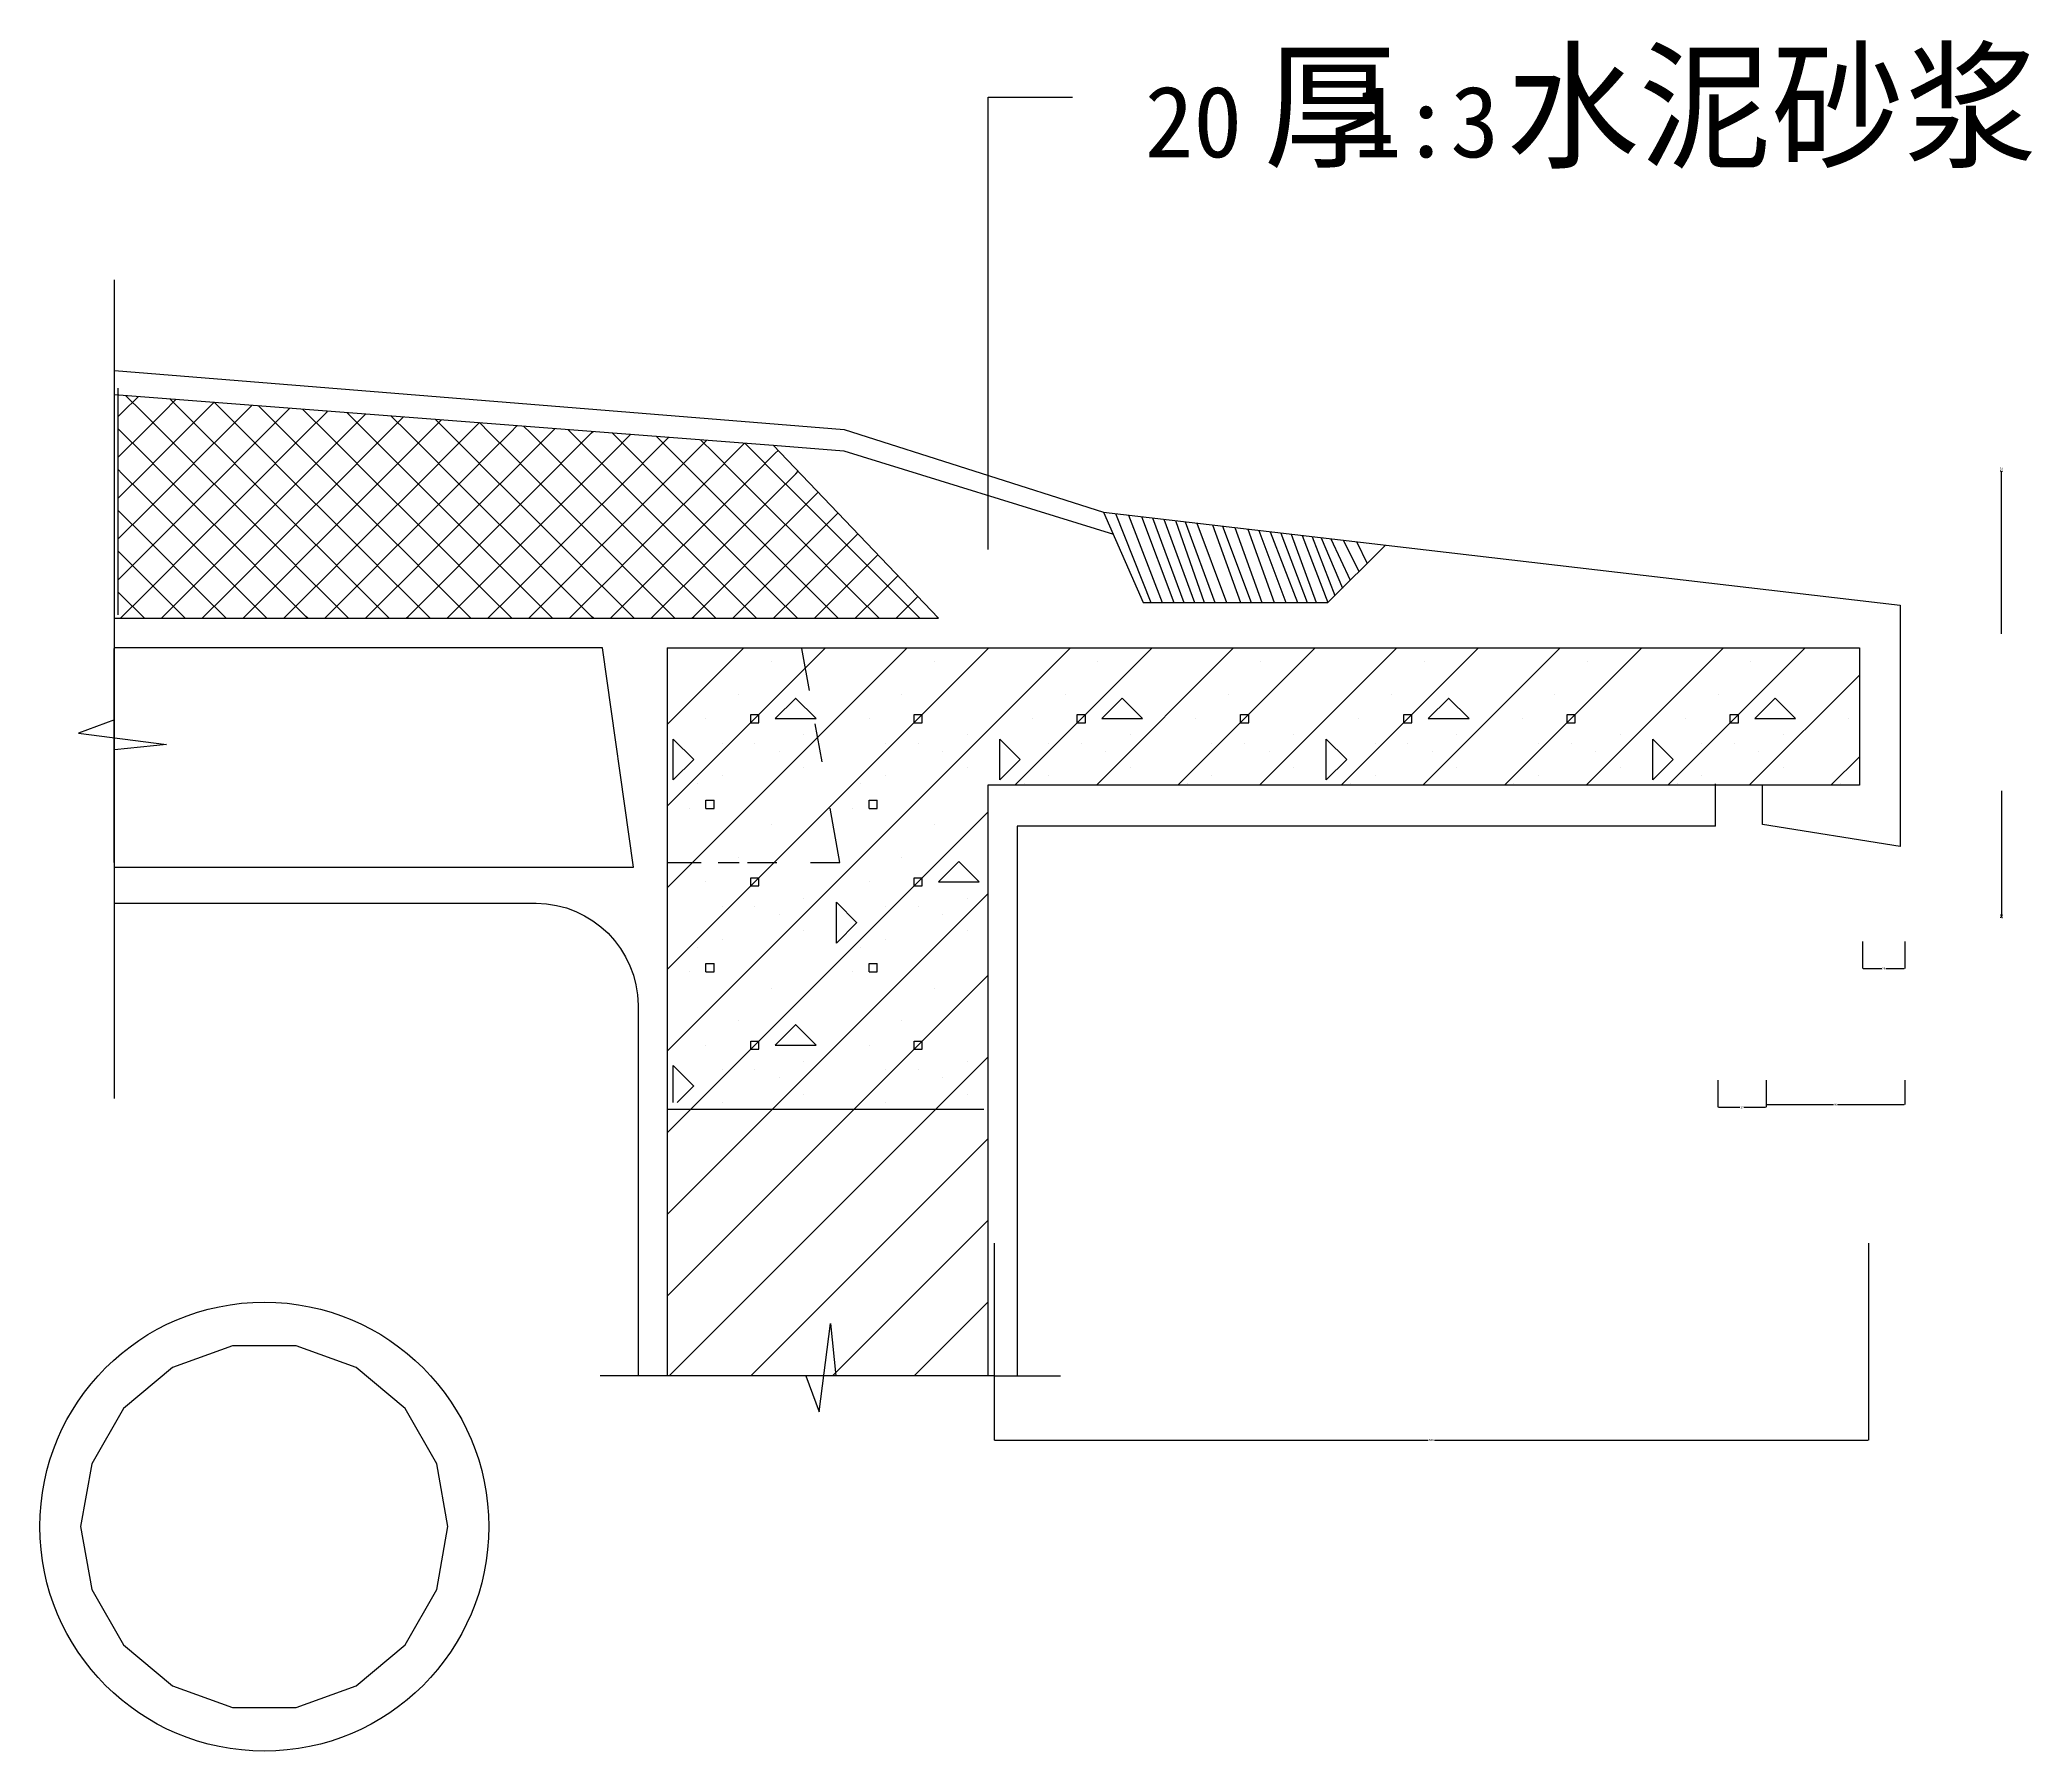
# Model space of a CAD drawing. Header units: metres. Extents: x 18736 to 19712, y 9330 to 10168.
import ezdxf

# ---------------------------------------------------------------- set-up
doc = ezdxf.new("R2010")
doc.units = ezdxf.units.M
doc.layers.add('DIM', color=3, linetype='Continuous')
doc.layers.add('PUB_TEXT', color=7, linetype='Continuous')
doc.dimstyles.get("Standard").update_dxf_attribs({"dimtxt": 2.5, "dimasz": 2.5, "dimexe": 1.25, "dimexo": 0.625, "dimtad": 1, "dimcen": 2.5, "dimazin": 3, "dimtfac": 1, "dimtmove": 0, "dimatfit": 3})

# ---------------------------------------------------------------- blocks, each defined once
blk = doc.blocks.new('*D1')
for p, q in [((19203.32, 9578.75), (19203.32, 9482.29)), ((19631.9, 9578.75), (19631.9, 9482.29)), ((19203.57, 9482.29), (19416.11, 9482.29)), ((19419.11, 9482.29), (19631.65, 9482.29))]:
    blk.add_line(p, q)
at = {"layer": 'Defpoints'}
for p in [(19203.32, 9578.75), (19631.9, 9578.75), (19203.32, 9482.29)]:
    blk.add_point(p, dxfattribs=at)
at = {"layer": 'DIM', "insert": (19417.61, 9482.29), "char_height": 1, "attachment_point": 5}
blk.add_mtext('500', dxfattribs=at)
blk = doc.blocks.new('*D2')
for p, q in [((19558, 9658.56), (19558, 9645.36)), ((19581.65, 9658.56), (19581.65, 9645.36)), ((19558.25, 9645.36), (19568.825, 9645.36)), ((19570.825, 9645.36), (19581.4, 9645.36))]:
    blk.add_line(p, q)
at = {"layer": 'Defpoints'}
for p in [(19558, 9658.56), (19581.65, 9658.56), (19558, 9645.36)]:
    blk.add_point(p, dxfattribs=at)
at = {"layer": 'DIM', "insert": (19569.825, 9645.36), "char_height": 1, "attachment_point": 5}
blk.add_mtext('10', dxfattribs=at)
blk = doc.blocks.new('*D3')
for p, q in [((19628.94, 9726.54), (19628.94, 9713.33)), ((19649.63, 9726.54), (19649.63, 9713.33)), ((19629.19, 9713.33), (19638.285, 9713.33)), ((19640.285, 9713.33), (19649.38, 9713.33))]:
    blk.add_line(p, q)
at = {"layer": 'Defpoints'}
for p in [(19628.94, 9726.54), (19649.63, 9726.54), (19628.94, 9713.33)]:
    blk.add_point(p, dxfattribs=at)
at = {"layer": 'DIM', "insert": (19639.285, 9713.33), "char_height": 1, "attachment_point": 5}
blk.add_mtext('20', dxfattribs=at)
blk = doc.blocks.new('*D4')
for p, q in [((19581.65, 9658.56), (19581.65, 9646.73)), ((19649.63, 9658.56), (19649.63, 9646.73)), ((19581.9, 9646.73), (19614.64, 9646.73)), ((19616.64, 9646.73), (19649.38, 9646.73))]:
    blk.add_line(p, q)
at = {"layer": 'Defpoints'}
for p in [(19581.65, 9658.56), (19649.63, 9658.56), (19581.65, 9646.73)]:
    blk.add_point(p, dxfattribs=at)
at = {"layer": 'DIM', "insert": (19615.64, 9646.73), "char_height": 1, "attachment_point": 5}
blk.add_mtext('60', dxfattribs=at)
blk = doc.blocks.new('*D5')
for p, q in [((19696.92, 9800.43), (19696.92, 9738.36)), ((19696.92, 9773.83), (19696.92, 9738.36)), ((19696.67, 9738.36), (19696.42, 9738.36)), ((19696.92, 9738.36), (19696.92, 9738.36)), ((19697.17, 9738.36), (19697.42, 9738.36))]:
    blk.add_line(p, q)
at = {"layer": 'Defpoints'}
for p in [(19696.92, 9800.43), (19696.92, 9773.83), (19696.92, 9738.36)]:
    blk.add_point(p, dxfattribs=at)
at = {"layer": 'DIM', "insert": (19696.92, 9739.485), "char_height": 1, "attachment_point": 5}
blk.add_mtext('30', dxfattribs=at)
blk = doc.blocks.new('*D6')
for p, q in [((19696.67, 9957.07), (19696.42, 9957.07)), ((19696.92, 9877.27), (19696.92, 9957.07)), ((19696.92, 9892.05), (19696.92, 9957.07)), ((19696.92, 9957.07), (19696.92, 9957.07)), ((19697.17, 9957.07), (19697.42, 9957.07))]:
    blk.add_line(p, q)
at = {"layer": 'Defpoints'}
for p in [(19696.92, 9957.07), (19696.92, 9892.05), (19696.92, 9877.27)]:
    blk.add_point(p, dxfattribs=at)
at = {"layer": 'DIM', "insert": (19696.92, 9958.195), "char_height": 1, "attachment_point": 5}
blk.add_mtext('20', dxfattribs=at)

msp = doc.modelspace()

# ---------------------------------------------------------------- linework, layer by layer
for p, q in [((18772.26, 9939.41), (18772.26, 10050.67)), ((18772.26, 9994.56), (19095.11, 9969.67)), ((18773.94, 9997.67), (18773.94, 9886.61)), ((18776.09, 9985.77), (18783.97, 9993.65)), ((18786.09, 9985.77), (18777.72, 9994.13)), ((18796.09, 9985.77), (18802.54, 9992.22)), ((18806.09, 9985.77), (18799.39, 9992.46)), ((18816.09, 9985.77), (18821.11, 9990.79)), ((18826.09, 9985.77), (18821.06, 9990.79)), ((18836.09, 9985.77), (18839.68, 9989.36)), ((18846.09, 9985.77), (18842.74, 9989.12)), ((18773.94, 9983.62), (18776.09, 9985.77)), ((18776.09, 9985.77), (18776.09, 9985.77)), ((18786.09, 9985.77), (18786.09, 9985.77)), ((18796.09, 9975.77), (18786.09, 9985.77)), ((18786.09, 9975.77), (18796.09, 9985.77)), ((18796.09, 9985.77), (18796.09, 9985.77)), ((18806.09, 9985.77), (18806.09, 9985.77)), ((18816.09, 9975.77), (18806.09, 9985.77)), ((18806.09, 9975.77), (18816.09, 9985.77)), ((18816.09, 9985.77), (18816.09, 9985.77)), ((18826.09, 9985.77), (18826.09, 9985.77)), ((18836.09, 9975.77), (18826.09, 9985.77)), ((18826.09, 9975.77), (18836.09, 9985.77)), ((18836.09, 9985.77), (18836.09, 9985.77)), ((18846.09, 9985.77), (18846.09, 9985.77)), ((18856.09, 9975.77), (18846.09, 9985.77)), ((18846.09, 9975.77), (18856.09, 9985.77)), ((18856.09, 9985.77), (18858.25, 9987.93)), ((18856.09, 9985.77), (18856.09, 9985.77)), ((18866.09, 9985.77), (18864.41, 9987.45)), ((18866.09, 9985.77), (18866.09, 9985.77)), ((18876.09, 9975.77), (18866.09, 9985.77)), ((18866.09, 9975.77), (18876.09, 9985.77)), ((18876.09, 9985.77), (18876.81, 9986.5)), ((18876.09, 9985.77), (18876.09, 9985.77)), ((18886.09, 9985.77), (18886.08, 9985.78)), ((18886.09, 9985.77), (18886.09, 9985.77)), ((18896.09, 9975.77), (18886.09, 9985.77)), ((18886.09, 9975.77), (18895.38, 9985.06)), ((18906.09, 9975.77), (18913.95, 9983.63)), ((18916.09, 9975.77), (18907.75, 9984.11)), ((18926.09, 9975.77), (18932.52, 9982.2)), ((18936.09, 9975.77), (18929.42, 9982.44)), ((18946.09, 9975.77), (18951.09, 9980.77)), ((18956.09, 9975.77), (18951.09, 9980.77)), ((18966.09, 9975.77), (18969.66, 9979.34)), ((18976.09, 9975.77), (18972.76, 9979.1)), ((18776.09, 9975.77), (18773.94, 9977.92)), ((18776.09, 9975.77), (18776.09, 9975.77)), ((18786.09, 9965.77), (18776.09, 9975.77)), ((18776.09, 9965.77), (18786.09, 9975.77)), ((18786.09, 9975.77), (18786.09, 9975.77)), ((18796.09, 9975.77), (18796.09, 9975.77)), ((18806.09, 9965.77), (18796.09, 9975.77)), ((18796.09, 9965.77), (18806.09, 9975.77)), ((18806.09, 9975.77), (18806.09, 9975.77)), ((18816.09, 9975.77), (18816.09, 9975.77)), ((18826.09, 9965.77), (18816.09, 9975.77)), ((18816.09, 9965.77), (18826.09, 9975.77)), ((18826.09, 9975.77), (18826.09, 9975.77)), ((18836.09, 9975.77), (18836.09, 9975.77)), ((18846.09, 9965.77), (18836.09, 9975.77)), ((18836.09, 9965.77), (18846.09, 9975.77)), ((18846.09, 9975.77), (18846.09, 9975.77)), ((18856.09, 9975.77), (18856.09, 9975.77)), ((18866.09, 9965.77), (18856.09, 9975.77)), ((18856.09, 9965.77), (18866.09, 9975.77)), ((18866.09, 9975.77), (18866.09, 9975.77)), ((18876.09, 9975.77), (18876.09, 9975.77)), ((18886.09, 9965.77), (18876.09, 9975.77)), ((18876.09, 9965.77), (18886.09, 9975.77)), ((18886.09, 9975.77), (18886.09, 9975.77)), ((18896.09, 9975.77), (18896.09, 9975.77)), ((18906.09, 9965.77), (18896.09, 9975.77)), ((18896.09, 9965.77), (18906.09, 9975.77)), ((18906.09, 9975.77), (18906.09, 9975.77)), ((18916.09, 9975.77), (18916.09, 9975.77)), ((18926.09, 9965.77), (18916.09, 9975.77)), ((18916.09, 9965.77), (18926.09, 9975.77)), ((18926.09, 9975.77), (18926.09, 9975.77)), ((18946.09, 9965.77), (18936.09, 9975.77)), ((18936.09, 9965.77), (18946.09, 9975.77)), ((18936.09, 9975.77), (18936.09, 9975.77)), ((18946.09, 9975.77), (18946.09, 9975.77)), ((18956.09, 9975.77), (18956.09, 9975.77)), ((18966.09, 9965.77), (18956.09, 9975.77)), ((18956.09, 9965.77), (18966.09, 9975.77)), ((18966.09, 9975.77), (18966.09, 9975.77)), ((18976.09, 9975.77), (18976.09, 9975.77)), ((18986.09, 9965.77), (18976.09, 9975.77)), ((18976.09, 9965.77), (18986.09, 9975.77)), ((18986.09, 9975.77), (18988.23, 9977.91)), ((18986.09, 9975.77), (18986.09, 9975.77)), ((18996.09, 9975.77), (18994.43, 9977.43)), ((18996.09, 9975.77), (18996.09, 9975.77)), ((19006.09, 9965.77), (18996.09, 9975.77)), ((18996.09, 9965.77), (19006.09, 9975.77)), ((19006.09, 9975.77), (19006.8, 9976.48)), ((19006.09, 9975.77), (19006.09, 9975.77)), ((19016.09, 9965.77), (19025.36, 9975.05)), ((19026.09, 9965.77), (19016.1, 9975.76)), ((19036.09, 9965.77), (19043.93, 9973.61)), ((19046.09, 9965.77), (19037.77, 9974.09)), ((19056.09, 9965.77), (19062.5, 9972.18)), ((19066.09, 9965.77), (19059.44, 9972.42)), ((19076.09, 9965.77), (19081.07, 9970.75)), ((19086.09, 9965.77), (19081.11, 9970.75)), ((19095.11, 9969.67), (19176.04, 9884.93)), ((19095.11, 9969.67), (19129.73, 9966.92)), ((18773.94, 9963.62), (18776.09, 9965.77)), ((18776.09, 9965.77), (18776.09, 9965.77)), ((18786.09, 9965.77), (18786.09, 9965.77)), ((18796.09, 9955.77), (18786.09, 9965.77)), ((18786.09, 9955.77), (18796.09, 9965.77)), ((18796.09, 9965.77), (18796.09, 9965.77)), ((18806.09, 9965.77), (18806.09, 9965.77)), ((18816.09, 9955.77), (18806.09, 9965.77)), ((18806.09, 9955.77), (18816.09, 9965.77)), ((18816.09, 9965.77), (18816.09, 9965.77)), ((18826.09, 9965.77), (18826.09, 9965.77)), ((18836.09, 9955.77), (18826.09, 9965.77)), ((18826.09, 9955.77), (18836.09, 9965.77)), ((18836.09, 9965.77), (18836.09, 9965.77)), ((18846.09, 9965.77), (18846.09, 9965.77)), ((18856.09, 9955.77), (18846.09, 9965.77)), ((18846.09, 9955.77), (18856.09, 9965.77)), ((18856.09, 9965.77), (18856.09, 9965.77)), ((18866.09, 9965.77), (18866.09, 9965.77)), ((18876.09, 9955.77), (18866.09, 9965.77)), ((18866.09, 9955.77), (18876.09, 9965.77)), ((18876.09, 9965.77), (18876.09, 9965.77)), ((18886.09, 9965.77), (18886.09, 9965.77)), ((18896.09, 9955.77), (18886.09, 9965.77)), ((18886.09, 9955.77), (18896.09, 9965.77)), ((18896.09, 9965.77), (18896.09, 9965.77)), ((18906.09, 9965.77), (18906.09, 9965.77)), ((18916.09, 9955.77), (18906.09, 9965.77)), ((18906.09, 9955.77), (18916.09, 9965.77)), ((18916.09, 9965.77), (18916.09, 9965.77)), ((18926.09, 9965.77), (18926.09, 9965.77)), ((18936.09, 9955.77), (18926.09, 9965.77)), ((18926.09, 9955.77), (18936.09, 9965.77)), ((18936.09, 9965.77), (18936.09, 9965.77)), ((18946.09, 9965.77), (18946.09, 9965.77)), ((18956.09, 9955.77), (18946.09, 9965.77)), ((18946.09, 9955.77), (18956.09, 9965.77)), ((18956.09, 9965.77), (18956.09, 9965.77)), ((18966.09, 9965.77), (18966.09, 9965.77)), ((18976.09, 9955.77), (18966.09, 9965.77)), ((18966.09, 9955.77), (18976.09, 9965.77)), ((18976.09, 9965.77), (18976.09, 9965.77)), ((18986.09, 9965.77), (18986.09, 9965.77)), ((18996.09, 9955.77), (18986.09, 9965.77)), ((18986.09, 9955.77), (18996.09, 9965.77)), ((18996.09, 9965.77), (18996.09, 9965.77)), ((19006.09, 9965.77), (19006.09, 9965.77)), ((19016.09, 9955.77), (19006.09, 9965.77)), ((19006.09, 9955.77), (19016.09, 9965.77)), ((19016.09, 9965.77), (19016.09, 9965.77)), ((19026.09, 9965.77), (19026.09, 9965.77)), ((19036.09, 9955.77), (19026.09, 9965.77)), ((19026.09, 9955.77), (19036.09, 9965.77)), ((19036.09, 9965.77), (19036.09, 9965.77)), ((19046.09, 9965.77), (19046.09, 9965.77)), ((19056.09, 9955.77), (19046.09, 9965.77)), ((19046.09, 9955.77), (19056.09, 9965.77)), ((19056.09, 9965.77), (19056.09, 9965.77)), ((19066.09, 9965.77), (19066.09, 9965.77)), ((19076.09, 9955.77), (19066.09, 9965.77)), ((19066.09, 9955.77), (19076.09, 9965.77)), ((19076.09, 9965.77), (19076.09, 9965.77)), ((19086.09, 9965.77), (19086.09, 9965.77)), ((19096.09, 9955.77), (19086.09, 9965.77)), ((19086.09, 9955.77), (19096.09, 9965.77)), ((19096.09, 9965.77), (19097.49, 9967.17)), ((19096.09, 9965.77), (19096.09, 9965.77)), ((19129.73, 9966.92), (19261.84, 9926.1)), ((18776.09, 9955.77), (18773.94, 9957.92)), ((18776.09, 9955.77), (18776.09, 9955.77)), ((18786.09, 9945.77), (18776.09, 9955.77)), ((18776.09, 9945.77), (18786.09, 9955.77)), ((18786.09, 9955.77), (18786.09, 9955.77)), ((18796.09, 9955.77), (18796.09, 9955.77)), ((18806.09, 9945.77), (18796.09, 9955.77)), ((18796.09, 9945.77), (18806.09, 9955.77)), ((18806.09, 9955.77), (18806.09, 9955.77)), ((18816.09, 9955.77), (18816.09, 9955.77)), ((18826.09, 9945.77), (18816.09, 9955.77)), ((18816.09, 9945.77), (18826.09, 9955.77)), ((18826.09, 9955.77), (18826.09, 9955.77)), ((18836.09, 9955.77), (18836.09, 9955.77)), ((18846.09, 9945.77), (18836.09, 9955.77)), ((18836.09, 9945.77), (18846.09, 9955.77)), ((18846.09, 9955.77), (18846.09, 9955.77)), ((18856.09, 9955.77), (18856.09, 9955.77)), ((18866.09, 9945.77), (18856.09, 9955.77)), ((18856.09, 9945.77), (18866.09, 9955.77)), ((18866.09, 9955.77), (18866.09, 9955.77)), ((18876.09, 9955.77), (18876.09, 9955.77)), ((18886.09, 9945.77), (18876.09, 9955.77)), ((18876.09, 9945.77), (18886.09, 9955.77)), ((18886.09, 9955.77), (18886.09, 9955.77)), ((18896.09, 9955.77), (18896.09, 9955.77)), ((18906.09, 9945.77), (18896.09, 9955.77)), ((18896.09, 9945.77), (18906.09, 9955.77)), ((18906.09, 9955.77), (18906.09, 9955.77)), ((18916.09, 9955.77), (18916.09, 9955.77)), ((18926.09, 9945.77), (18916.09, 9955.77)), ((18916.09, 9945.77), (18926.09, 9955.77)), ((18926.09, 9955.77), (18926.09, 9955.77)), ((18946.09, 9945.77), (18936.09, 9955.77)), ((18936.09, 9945.77), (18946.09, 9955.77)), ((18936.09, 9955.77), (18936.09, 9955.77)), ((18946.09, 9955.77), (18946.09, 9955.77)), ((18956.09, 9955.77), (18956.09, 9955.77)), ((18966.09, 9945.77), (18956.09, 9955.77)), ((18956.09, 9945.77), (18966.09, 9955.77)), ((18966.09, 9955.77), (18966.09, 9955.77)), ((18976.09, 9955.77), (18976.09, 9955.77)), ((18986.09, 9945.77), (18976.09, 9955.77)), ((18976.09, 9945.77), (18986.09, 9955.77)), ((18986.09, 9955.77), (18986.09, 9955.77)), ((18996.09, 9955.77), (18996.09, 9955.77)), ((19006.09, 9945.77), (18996.09, 9955.77)), ((18996.09, 9945.77), (19006.09, 9955.77)), ((19006.09, 9955.77), (19006.09, 9955.77)), ((19016.09, 9955.77), (19016.09, 9955.77)), ((19026.09, 9945.77), (19016.09, 9955.77)), ((19016.09, 9945.77), (19026.09, 9955.77)), ((19026.09, 9955.77), (19026.09, 9955.77)), ((19036.09, 9955.77), (19036.09, 9955.77)), ((19046.09, 9945.77), (19036.09, 9955.77)), ((19036.09, 9945.77), (19046.09, 9955.77)), ((19046.09, 9955.77), (19046.09, 9955.77)), ((19056.09, 9955.77), (19056.09, 9955.77)), ((19066.09, 9945.77), (19056.09, 9955.77)), ((19056.09, 9945.77), (19066.09, 9955.77)), ((19066.09, 9955.77), (19066.09, 9955.77)), ((19076.09, 9955.77), (19076.09, 9955.77)), ((19086.09, 9945.77), (19076.09, 9955.77)), ((19076.09, 9945.77), (19086.09, 9955.77)), ((19086.09, 9955.77), (19086.09, 9955.77)), ((19096.09, 9955.77), (19096.09, 9955.77)), ((19106.09, 9945.77), (19096.09, 9955.77)), ((19096.09, 9945.77), (19106.09, 9955.77)), ((19106.09, 9955.77), (19107.26, 9956.94)), ((19106.09, 9955.77), (19106.09, 9955.77)), ((18772.26, 9806.66), (18772.26, 9944.25)), ((18773.94, 9943.62), (18776.09, 9945.77)), ((18776.09, 9945.77), (18776.09, 9945.77)), ((18786.09, 9945.77), (18786.09, 9945.77)), ((18796.09, 9935.77), (18786.09, 9945.77)), ((18786.09, 9935.77), (18796.09, 9945.77)), ((18796.09, 9945.77), (18796.09, 9945.77)), ((18806.09, 9945.77), (18806.09, 9945.77)), ((18816.09, 9935.77), (18806.09, 9945.77)), ((18806.09, 9935.77), (18816.09, 9945.77)), ((18816.09, 9945.77), (18816.09, 9945.77)), ((18826.09, 9945.77), (18826.09, 9945.77)), ((18836.09, 9935.77), (18826.09, 9945.77)), ((18826.09, 9935.77), (18836.09, 9945.77)), ((18836.09, 9945.77), (18836.09, 9945.77)), ((18846.09, 9945.77), (18846.09, 9945.77)), ((18856.09, 9935.77), (18846.09, 9945.77)), ((18846.09, 9935.77), (18856.09, 9945.77)), ((18856.09, 9945.77), (18856.09, 9945.77)), ((18866.09, 9945.77), (18866.09, 9945.77)), ((18876.09, 9935.77), (18866.09, 9945.77)), ((18866.09, 9935.77), (18876.09, 9945.77)), ((18876.09, 9945.77), (18876.09, 9945.77)), ((18886.09, 9945.77), (18886.09, 9945.77)), ((18896.09, 9935.77), (18886.09, 9945.77)), ((18886.09, 9935.77), (18896.09, 9945.77)), ((18896.09, 9945.77), (18896.09, 9945.77)), ((18906.09, 9945.77), (18906.09, 9945.77)), ((18916.09, 9935.77), (18906.09, 9945.77)), ((18906.09, 9935.77), (18916.09, 9945.77)), ((18916.09, 9945.77), (18916.09, 9945.77)), ((18926.09, 9945.77), (18926.09, 9945.77)), ((18936.09, 9935.77), (18926.09, 9945.77)), ((18926.09, 9935.77), (18936.09, 9945.77)), ((18936.09, 9945.77), (18936.09, 9945.77)), ((18946.09, 9945.77), (18946.09, 9945.77)), ((18956.09, 9935.77), (18946.09, 9945.77)), ((18946.09, 9935.77), (18956.09, 9945.77)), ((18956.09, 9945.77), (18956.09, 9945.77)), ((18966.09, 9945.77), (18966.09, 9945.77)), ((18976.09, 9935.77), (18966.09, 9945.77)), ((18966.09, 9935.77), (18976.09, 9945.77)), ((18976.09, 9945.77), (18976.09, 9945.77)), ((18986.09, 9945.77), (18986.09, 9945.77)), ((18996.09, 9935.77), (18986.09, 9945.77)), ((18986.09, 9935.77), (18996.09, 9945.77)), ((18996.09, 9945.77), (18996.09, 9945.77)), ((19006.09, 9945.77), (19006.09, 9945.77)), ((19016.09, 9935.77), (19006.09, 9945.77)), ((19006.09, 9935.77), (19016.09, 9945.77)), ((19016.09, 9945.77), (19016.09, 9945.77)), ((19026.09, 9945.77), (19026.09, 9945.77)), ((19036.09, 9935.77), (19026.09, 9945.77)), ((19026.09, 9935.77), (19036.09, 9945.77)), ((19036.09, 9945.77), (19036.09, 9945.77)), ((19046.09, 9945.77), (19046.09, 9945.77)), ((19056.09, 9935.77), (19046.09, 9945.77)), ((19046.09, 9935.77), (19056.09, 9945.77)), ((19056.09, 9945.77), (19056.09, 9945.77)), ((19066.09, 9945.77), (19066.09, 9945.77)), ((19076.09, 9935.77), (19066.09, 9945.77)), ((19066.09, 9935.77), (19076.09, 9945.77)), ((19076.09, 9945.77), (19076.09, 9945.77)), ((19086.09, 9945.77), (19086.09, 9945.77)), ((19096.09, 9935.77), (19086.09, 9945.77)), ((19086.09, 9935.77), (19096.09, 9945.77)), ((19096.09, 9945.77), (19096.09, 9945.77)), ((19106.09, 9945.77), (19106.09, 9945.77)), ((19116.09, 9935.77), (19106.09, 9945.77)), ((19106.09, 9935.77), (19116.09, 9945.77)), ((19116.09, 9945.77), (19117.03, 9946.71)), ((19116.09, 9945.77), (19116.09, 9945.77)), ((18776.09, 9935.77), (18773.94, 9937.92)), ((18776.09, 9935.77), (18776.09, 9935.77)), ((18786.09, 9925.77), (18776.09, 9935.77)), ((18776.09, 9925.77), (18786.09, 9935.77)), ((18786.09, 9935.77), (18786.09, 9935.77)), ((18796.09, 9935.77), (18796.09, 9935.77)), ((18806.09, 9925.77), (18796.09, 9935.77)), ((18796.09, 9925.77), (18806.09, 9935.77)), ((18806.09, 9935.77), (18806.09, 9935.77)), ((18816.09, 9935.77), (18816.09, 9935.77)), ((18826.09, 9925.77), (18816.09, 9935.77)), ((18816.09, 9925.77), (18826.09, 9935.77)), ((18826.09, 9935.77), (18826.09, 9935.77)), ((18836.09, 9935.77), (18836.09, 9935.77)), ((18846.09, 9925.77), (18836.09, 9935.77)), ((18836.09, 9925.77), (18846.09, 9935.77)), ((18846.09, 9935.77), (18846.09, 9935.77)), ((18856.09, 9935.77), (18856.09, 9935.77)), ((18866.09, 9925.77), (18856.09, 9935.77)), ((18856.09, 9925.77), (18866.09, 9935.77)), ((18866.09, 9935.77), (18866.09, 9935.77)), ((18876.09, 9935.77), (18876.09, 9935.77)), ((18886.09, 9925.77), (18876.09, 9935.77)), ((18876.09, 9925.77), (18886.09, 9935.77)), ((18886.09, 9935.77), (18886.09, 9935.77)), ((18896.09, 9935.77), (18896.09, 9935.77)), ((18906.09, 9925.77), (18896.09, 9935.77)), ((18896.09, 9925.77), (18906.09, 9935.77)), ((18906.09, 9935.77), (18906.09, 9935.77)), ((18916.09, 9935.77), (18916.09, 9935.77)), ((18926.09, 9925.77), (18916.09, 9935.77)), ((18916.09, 9925.77), (18926.09, 9935.77)), ((18926.09, 9935.77), (18926.09, 9935.77)), ((18946.09, 9925.77), (18936.09, 9935.77)), ((18936.09, 9925.77), (18946.09, 9935.77)), ((18936.09, 9935.77), (18936.09, 9935.77)), ((18946.09, 9935.77), (18946.09, 9935.77)), ((18956.09, 9935.77), (18956.09, 9935.77)), ((18966.09, 9925.77), (18956.09, 9935.77)), ((18956.09, 9925.77), (18966.09, 9935.77)), ((18966.09, 9935.77), (18966.09, 9935.77)), ((18976.09, 9935.77), (18976.09, 9935.77)), ((18986.09, 9925.77), (18976.09, 9935.77)), ((18976.09, 9925.77), (18986.09, 9935.77)), ((18986.09, 9935.77), (18986.09, 9935.77)), ((18996.09, 9935.77), (18996.09, 9935.77)), ((19006.09, 9925.77), (18996.09, 9935.77)), ((18996.09, 9925.77), (19006.09, 9935.77)), ((19006.09, 9935.77), (19006.09, 9935.77)), ((19016.09, 9935.77), (19016.09, 9935.77)), ((19026.09, 9925.77), (19016.09, 9935.77)), ((19016.09, 9925.77), (19026.09, 9935.77)), ((19026.09, 9935.77), (19026.09, 9935.77)), ((19036.09, 9935.77), (19036.09, 9935.77)), ((19046.09, 9925.77), (19036.09, 9935.77)), ((19036.09, 9925.77), (19046.09, 9935.77)), ((19046.09, 9935.77), (19046.09, 9935.77)), ((19056.09, 9935.77), (19056.09, 9935.77)), ((19066.09, 9925.77), (19056.09, 9935.77)), ((19056.09, 9925.77), (19066.09, 9935.77)), ((19066.09, 9935.77), (19066.09, 9935.77)), ((19076.09, 9935.77), (19076.09, 9935.77)), ((19086.09, 9925.77), (19076.09, 9935.77)), ((19076.09, 9925.77), (19086.09, 9935.77)), ((19086.09, 9935.77), (19086.09, 9935.77)), ((19096.09, 9935.77), (19096.09, 9935.77)), ((19106.09, 9925.77), (19096.09, 9935.77)), ((19096.09, 9925.77), (19106.09, 9935.77)), ((19106.09, 9935.77), (19106.09, 9935.77)), ((19116.09, 9935.77), (19116.09, 9935.77)), ((19126.09, 9925.77), (19116.09, 9935.77)), ((19116.09, 9925.77), (19126.09, 9935.77)), ((19126.09, 9935.77), (19126.8, 9936.48)), ((19126.09, 9935.77), (19126.09, 9935.77)), ((18773.94, 9923.62), (18776.09, 9925.77)), ((18776.09, 9925.77), (18776.09, 9925.77)), ((18786.09, 9925.77), (18786.09, 9925.77)), ((18796.09, 9915.77), (18786.09, 9925.77)), ((18786.09, 9915.77), (18796.09, 9925.77)), ((18796.09, 9925.77), (18796.09, 9925.77)), ((18806.09, 9925.77), (18806.09, 9925.77)), ((18816.09, 9915.77), (18806.09, 9925.77)), ((18806.09, 9915.77), (18816.09, 9925.77)), ((18816.09, 9925.77), (18816.09, 9925.77)), ((18826.09, 9925.77), (18826.09, 9925.77)), ((18836.09, 9915.77), (18826.09, 9925.77)), ((18826.09, 9915.77), (18836.09, 9925.77)), ((18836.09, 9925.77), (18836.09, 9925.77)), ((18846.09, 9925.77), (18846.09, 9925.77)), ((18856.09, 9915.77), (18846.09, 9925.77)), ((18846.09, 9915.77), (18856.09, 9925.77)), ((18856.09, 9925.77), (18856.09, 9925.77)), ((18866.09, 9925.77), (18866.09, 9925.77)), ((18876.09, 9915.77), (18866.09, 9925.77)), ((18866.09, 9915.77), (18876.09, 9925.77)), ((18876.09, 9925.77), (18876.09, 9925.77)), ((18886.09, 9925.77), (18886.09, 9925.77)), ((18896.09, 9915.77), (18886.09, 9925.77)), ((18886.09, 9915.77), (18896.09, 9925.77)), ((18896.09, 9925.77), (18896.09, 9925.77)), ((18906.09, 9925.77), (18906.09, 9925.77)), ((18916.09, 9915.77), (18906.09, 9925.77)), ((18906.09, 9915.77), (18916.09, 9925.77)), ((18916.09, 9925.77), (18916.09, 9925.77)), ((18926.09, 9925.77), (18926.09, 9925.77)), ((18936.09, 9915.77), (18926.09, 9925.77)), ((18926.09, 9915.77), (18936.09, 9925.77)), ((18936.09, 9925.77), (18936.09, 9925.77)), ((18946.09, 9925.77), (18946.09, 9925.77)), ((18956.09, 9915.77), (18946.09, 9925.77)), ((18946.09, 9915.77), (18956.09, 9925.77)), ((18956.09, 9925.77), (18956.09, 9925.77)), ((18966.09, 9925.77), (18966.09, 9925.77)), ((18976.09, 9915.77), (18966.09, 9925.77)), ((18966.09, 9915.77), (18976.09, 9925.77)), ((18976.09, 9925.77), (18976.09, 9925.77)), ((18986.09, 9925.77), (18986.09, 9925.77)), ((18996.09, 9915.77), (18986.09, 9925.77)), ((18986.09, 9915.77), (18996.09, 9925.77)), ((18996.09, 9925.77), (18996.09, 9925.77)), ((19006.09, 9925.77), (19006.09, 9925.77)), ((19016.09, 9915.77), (19006.09, 9925.77)), ((19006.09, 9915.77), (19016.09, 9925.77)), ((19016.09, 9925.77), (19016.09, 9925.77)), ((19026.09, 9925.77), (19026.09, 9925.77)), ((19036.09, 9915.77), (19026.09, 9925.77)), ((19026.09, 9915.77), (19036.09, 9925.77)), ((19036.09, 9925.77), (19036.09, 9925.77)), ((19046.09, 9925.77), (19046.09, 9925.77)), ((19056.09, 9915.77), (19046.09, 9925.77)), ((19046.09, 9915.77), (19056.09, 9925.77)), ((19056.09, 9925.77), (19056.09, 9925.77)), ((19066.09, 9925.77), (19066.09, 9925.77)), ((19076.09, 9915.77), (19066.09, 9925.77)), ((19066.09, 9915.77), (19076.09, 9925.77)), ((19076.09, 9925.77), (19076.09, 9925.77)), ((19086.09, 9925.77), (19086.09, 9925.77)), ((19096.09, 9915.77), (19086.09, 9925.77)), ((19086.09, 9915.77), (19096.09, 9925.77)), ((19096.09, 9925.77), (19096.09, 9925.77)), ((19106.09, 9925.77), (19106.09, 9925.77)), ((19116.09, 9915.77), (19106.09, 9925.77)), ((19106.09, 9915.77), (19116.09, 9925.77)), ((19116.09, 9925.77), (19116.09, 9925.77)), ((19136.09, 9915.77), (19126.09, 9925.77)), ((19126.09, 9915.77), (19136.09, 9925.77)), ((19126.09, 9925.77), (19126.09, 9925.77)), ((19136.09, 9925.77), (19136.57, 9926.25)), ((19136.09, 9925.77), (19136.09, 9925.77)), ((18776.09, 9915.77), (18773.94, 9917.92)), ((18776.09, 9915.77), (18776.09, 9915.77)), ((18786.09, 9905.77), (18776.09, 9915.77)), ((18776.09, 9905.77), (18786.09, 9915.77)), ((18786.09, 9915.77), (18786.09, 9915.77)), ((18796.09, 9915.77), (18796.09, 9915.77)), ((18806.09, 9905.77), (18796.09, 9915.77)), ((18796.09, 9905.77), (18806.09, 9915.77)), ((18806.09, 9915.77), (18806.09, 9915.77)), ((18816.09, 9915.77), (18816.09, 9915.77)), ((18826.09, 9905.77), (18816.09, 9915.77)), ((18816.09, 9905.77), (18826.09, 9915.77)), ((18826.09, 9915.77), (18826.09, 9915.77)), ((18836.09, 9915.77), (18836.09, 9915.77)), ((18846.09, 9905.77), (18836.09, 9915.77)), ((18836.09, 9905.77), (18846.09, 9915.77)), ((18846.09, 9915.77), (18846.09, 9915.77)), ((18856.09, 9915.77), (18856.09, 9915.77)), ((18866.09, 9905.77), (18856.09, 9915.77)), ((18856.09, 9905.77), (18866.09, 9915.77)), ((18866.09, 9915.77), (18866.09, 9915.77)), ((18876.09, 9915.77), (18876.09, 9915.77)), ((18886.09, 9905.77), (18876.09, 9915.77)), ((18876.09, 9905.77), (18886.09, 9915.77)), ((18886.09, 9915.77), (18886.09, 9915.77)), ((18896.09, 9915.77), (18896.09, 9915.77)), ((18906.09, 9905.77), (18896.09, 9915.77)), ((18896.09, 9905.77), (18906.09, 9915.77)), ((18906.09, 9915.77), (18906.09, 9915.77)), ((18916.09, 9915.77), (18916.09, 9915.77)), ((18926.09, 9905.77), (18916.09, 9915.77)), ((18916.09, 9905.77), (18926.09, 9915.77)), ((18926.09, 9915.77), (18926.09, 9915.77)), ((18946.09, 9905.77), (18936.09, 9915.77)), ((18936.09, 9905.77), (18946.09, 9915.77)), ((18936.09, 9915.77), (18936.09, 9915.77)), ((18946.09, 9915.77), (18946.09, 9915.77)), ((18956.09, 9915.77), (18956.09, 9915.77)), ((18966.09, 9905.77), (18956.09, 9915.77)), ((18956.09, 9905.77), (18966.09, 9915.77)), ((18966.09, 9915.77), (18966.09, 9915.77)), ((18976.09, 9915.77), (18976.09, 9915.77)), ((18986.09, 9905.77), (18976.09, 9915.77)), ((18976.09, 9905.77), (18986.09, 9915.77)), ((18986.09, 9915.77), (18986.09, 9915.77)), ((18996.09, 9915.77), (18996.09, 9915.77)), ((19006.09, 9905.77), (18996.09, 9915.77)), ((18996.09, 9905.77), (19006.09, 9915.77)), ((19006.09, 9915.77), (19006.09, 9915.77)), ((19016.09, 9915.77), (19016.09, 9915.77)), ((19026.09, 9905.77), (19016.09, 9915.77)), ((19016.09, 9905.77), (19026.09, 9915.77)), ((19026.09, 9915.77), (19026.09, 9915.77)), ((19036.09, 9915.77), (19036.09, 9915.77)), ((19046.09, 9905.77), (19036.09, 9915.77)), ((19036.09, 9905.77), (19046.09, 9915.77)), ((19046.09, 9915.77), (19046.09, 9915.77)), ((19056.09, 9915.77), (19056.09, 9915.77)), ((19066.09, 9905.77), (19056.09, 9915.77)), ((19056.09, 9905.77), (19066.09, 9915.77)), ((19066.09, 9915.77), (19066.09, 9915.77)), ((19076.09, 9915.77), (19076.09, 9915.77)), ((19086.09, 9905.77), (19076.09, 9915.77)), ((19076.09, 9905.77), (19086.09, 9915.77)), ((19086.09, 9915.77), (19086.09, 9915.77)), ((19096.09, 9915.77), (19096.09, 9915.77)), ((19106.09, 9905.77), (19096.09, 9915.77)), ((19096.09, 9905.77), (19106.09, 9915.77)), ((19106.09, 9915.77), (19106.09, 9915.77)), ((19116.09, 9915.77), (19116.09, 9915.77)), ((19126.09, 9905.77), (19116.09, 9915.77)), ((19116.09, 9905.77), (19126.09, 9915.77)), ((19126.09, 9915.77), (19126.09, 9915.77)), ((19136.09, 9915.77), (19136.09, 9915.77)), ((19146.09, 9905.77), (19136.09, 9915.77)), ((19136.09, 9905.77), (19146.09, 9915.77)), ((19146.09, 9915.77), (19146.34, 9916.03)), ((19146.09, 9915.77), (19146.09, 9915.77)), ((18773.94, 9903.62), (18776.09, 9905.77)), ((18776.09, 9905.77), (18776.09, 9905.77)), ((18786.09, 9905.77), (18786.09, 9905.77)), ((18796.09, 9895.77), (18786.09, 9905.77)), ((18786.09, 9895.77), (18796.09, 9905.77)), ((18796.09, 9905.77), (18796.09, 9905.77)), ((18806.09, 9905.77), (18806.09, 9905.77)), ((18816.09, 9895.77), (18806.09, 9905.77)), ((18806.09, 9895.77), (18816.09, 9905.77)), ((18816.09, 9905.77), (18816.09, 9905.77)), ((18826.09, 9905.77), (18826.09, 9905.77)), ((18836.09, 9895.77), (18826.09, 9905.77)), ((18826.09, 9895.77), (18836.09, 9905.77)), ((18836.09, 9905.77), (18836.09, 9905.77)), ((18846.09, 9905.77), (18846.09, 9905.77)), ((18856.09, 9895.77), (18846.09, 9905.77)), ((18846.09, 9895.77), (18856.09, 9905.77)), ((18856.09, 9905.77), (18856.09, 9905.77)), ((18866.09, 9905.77), (18866.09, 9905.77)), ((18876.09, 9895.77), (18866.09, 9905.77)), ((18866.09, 9895.77), (18876.09, 9905.77)), ((18876.09, 9905.77), (18876.09, 9905.77)), ((18886.09, 9905.77), (18886.09, 9905.77)), ((18896.09, 9895.77), (18886.09, 9905.77)), ((18886.09, 9895.77), (18896.09, 9905.77)), ((18896.09, 9905.77), (18896.09, 9905.77)), ((18906.09, 9905.77), (18906.09, 9905.77)), ((18916.09, 9895.77), (18906.09, 9905.77)), ((18906.09, 9895.77), (18916.09, 9905.77)), ((18916.09, 9905.77), (18916.09, 9905.77)), ((18926.09, 9905.77), (18926.09, 9905.77)), ((18936.09, 9895.77), (18926.09, 9905.77)), ((18926.09, 9895.77), (18936.09, 9905.77)), ((18936.09, 9905.77), (18936.09, 9905.77)), ((18946.09, 9905.77), (18946.09, 9905.77)), ((18956.09, 9895.77), (18946.09, 9905.77)), ((18946.09, 9895.77), (18956.09, 9905.77)), ((18956.09, 9905.77), (18956.09, 9905.77)), ((18966.09, 9905.77), (18966.09, 9905.77)), ((18976.09, 9895.77), (18966.09, 9905.77)), ((18966.09, 9895.77), (18976.09, 9905.77)), ((18976.09, 9905.77), (18976.09, 9905.77)), ((18986.09, 9905.77), (18986.09, 9905.77)), ((18996.09, 9895.77), (18986.09, 9905.77)), ((18986.09, 9895.77), (18996.09, 9905.77)), ((18996.09, 9905.77), (18996.09, 9905.77)), ((19006.09, 9905.77), (19006.09, 9905.77)), ((19016.09, 9895.77), (19006.09, 9905.77)), ((19006.09, 9895.77), (19016.09, 9905.77)), ((19016.09, 9905.77), (19016.09, 9905.77)), ((19026.09, 9905.77), (19026.09, 9905.77)), ((19036.09, 9895.77), (19026.09, 9905.77)), ((19026.09, 9895.77), (19036.09, 9905.77)), ((19036.09, 9905.77), (19036.09, 9905.77)), ((19046.09, 9905.77), (19046.09, 9905.77)), ((19056.09, 9895.77), (19046.09, 9905.77)), ((19046.09, 9895.77), (19056.09, 9905.77)), ((19056.09, 9905.77), (19056.09, 9905.77)), ((19066.09, 9905.77), (19066.09, 9905.77)), ((19076.09, 9895.77), (19066.09, 9905.77)), ((19066.09, 9895.77), (19076.09, 9905.77)), ((19076.09, 9905.77), (19076.09, 9905.77)), ((19086.09, 9905.77), (19086.09, 9905.77)), ((19096.09, 9895.77), (19086.09, 9905.77)), ((19086.09, 9895.77), (19096.09, 9905.77)), ((19096.09, 9905.77), (19096.09, 9905.77)), ((19106.09, 9905.77), (19106.09, 9905.77)), ((19116.09, 9895.77), (19106.09, 9905.77)), ((19106.09, 9895.77), (19116.09, 9905.77)), ((19116.09, 9905.77), (19116.09, 9905.77)), ((19136.09, 9895.77), (19126.09, 9905.77)), ((19126.09, 9895.77), (19136.09, 9905.77)), ((19126.09, 9905.77), (19126.09, 9905.77)), ((19136.09, 9905.77), (19136.09, 9905.77)), ((19146.09, 9905.77), (19146.09, 9905.77)), ((19156.09, 9895.77), (19146.09, 9905.77)), ((19146.09, 9895.77), (19156.09, 9905.77)), ((19156.09, 9905.77), (19156.11, 9905.8)), ((19156.09, 9905.77), (19156.09, 9905.77)), ((18776.09, 9895.77), (18773.94, 9897.92)), ((18776.09, 9895.77), (18776.09, 9895.77)), ((18786.09, 9885.77), (18776.09, 9895.77)), ((18776.09, 9885.77), (18786.09, 9895.77)), ((18786.09, 9895.77), (18786.09, 9895.77)), ((18796.09, 9895.77), (18796.09, 9895.77)), ((18806.09, 9885.77), (18796.09, 9895.77)), ((18796.09, 9885.77), (18806.09, 9895.77)), ((18806.09, 9895.77), (18806.09, 9895.77)), ((18816.09, 9895.77), (18816.09, 9895.77)), ((18826.09, 9885.77), (18816.09, 9895.77)), ((18816.09, 9885.77), (18826.09, 9895.77)), ((18826.09, 9895.77), (18826.09, 9895.77)), ((18836.09, 9895.77), (18836.09, 9895.77)), ((18846.09, 9885.77), (18836.09, 9895.77)), ((18836.09, 9885.77), (18846.09, 9895.77)), ((18846.09, 9895.77), (18846.09, 9895.77)), ((18856.09, 9895.77), (18856.09, 9895.77)), ((18866.09, 9885.77), (18856.09, 9895.77)), ((18856.09, 9885.77), (18866.09, 9895.77)), ((18866.09, 9895.77), (18866.09, 9895.77)), ((18876.09, 9895.77), (18876.09, 9895.77)), ((18886.09, 9885.77), (18876.09, 9895.77)), ((18876.09, 9885.77), (18886.09, 9895.77)), ((18886.09, 9895.77), (18886.09, 9895.77)), ((18896.09, 9895.77), (18896.09, 9895.77)), ((18906.09, 9885.77), (18896.09, 9895.77)), ((18896.09, 9885.77), (18906.09, 9895.77)), ((18906.09, 9895.77), (18906.09, 9895.77)), ((18916.09, 9895.77), (18916.09, 9895.77)), ((18926.09, 9885.77), (18916.09, 9895.77)), ((18916.09, 9885.77), (18926.09, 9895.77)), ((18926.09, 9895.77), (18926.09, 9895.77)), ((18946.09, 9885.77), (18936.09, 9895.77)), ((18936.09, 9885.77), (18946.09, 9895.77)), ((18936.09, 9895.77), (18936.09, 9895.77)), ((18946.09, 9895.77), (18946.09, 9895.77)), ((18956.09, 9895.77), (18956.09, 9895.77)), ((18966.09, 9885.77), (18956.09, 9895.77)), ((18956.09, 9885.77), (18966.09, 9895.77)), ((18966.09, 9895.77), (18966.09, 9895.77)), ((18976.09, 9895.77), (18976.09, 9895.77)), ((18986.09, 9885.77), (18976.09, 9895.77)), ((18976.09, 9885.77), (18986.09, 9895.77)), ((18986.09, 9895.77), (18986.09, 9895.77)), ((18996.09, 9895.77), (18996.09, 9895.77)), ((19006.09, 9885.77), (18996.09, 9895.77)), ((18996.09, 9885.77), (19006.09, 9895.77)), ((19006.09, 9895.77), (19006.09, 9895.77)), ((19016.09, 9895.77), (19016.09, 9895.77)), ((19026.09, 9885.77), (19016.09, 9895.77)), ((19016.09, 9885.77), (19026.09, 9895.77)), ((19026.09, 9895.77), (19026.09, 9895.77)), ((19036.09, 9895.77), (19036.09, 9895.77)), ((19046.09, 9885.77), (19036.09, 9895.77)), ((19036.09, 9885.77), (19046.09, 9895.77)), ((19046.09, 9895.77), (19046.09, 9895.77)), ((19056.09, 9895.77), (19056.09, 9895.77)), ((19066.09, 9885.77), (19056.09, 9895.77)), ((19056.09, 9885.77), (19066.09, 9895.77)), ((19066.09, 9895.77), (19066.09, 9895.77)), ((19076.09, 9895.77), (19076.09, 9895.77)), ((19086.09, 9885.77), (19076.09, 9895.77)), ((19076.09, 9885.77), (19086.09, 9895.77)), ((19086.09, 9895.77), (19086.09, 9895.77)), ((19096.09, 9895.77), (19096.09, 9895.77)), ((19106.09, 9885.77), (19096.09, 9895.77)), ((19096.09, 9885.77), (19106.09, 9895.77)), ((19106.09, 9895.77), (19106.09, 9895.77)), ((19116.09, 9895.77), (19116.09, 9895.77)), ((19126.09, 9885.77), (19116.09, 9895.77)), ((19116.09, 9885.77), (19126.09, 9895.77)), ((19126.09, 9895.77), (19126.09, 9895.77)), ((19136.09, 9895.77), (19136.09, 9895.77)), ((19146.09, 9885.77), (19136.09, 9895.77)), ((19136.09, 9885.77), (19146.09, 9895.77)), ((19146.09, 9895.77), (19146.09, 9895.77)), ((19156.09, 9895.77), (19156.09, 9895.77)), ((19166.09, 9885.77), (19156.09, 9895.77)), ((19156.09, 9885.77), (19165.88, 9895.57)), ((19647.4, 9891.39), (19647.4, 9803.12)), ((18772.26, 9884.93), (19176.04, 9884.93)), ((18775.25, 9884.93), (18776.09, 9885.77)), ((18776.09, 9885.77), (18776.09, 9885.77)), ((18786.09, 9885.77), (18786.09, 9885.77)), ((18786.93, 9884.93), (18786.09, 9885.77)), ((18795.25, 9884.93), (18796.09, 9885.77)), ((18796.09, 9885.77), (18796.09, 9885.77)), ((18806.09, 9885.77), (18806.09, 9885.77)), ((18806.93, 9884.93), (18806.09, 9885.77)), ((18815.25, 9884.93), (18816.09, 9885.77)), ((18816.09, 9885.77), (18816.09, 9885.77)), ((18826.09, 9885.77), (18826.09, 9885.77)), ((18826.93, 9884.93), (18826.09, 9885.77)), ((18835.25, 9884.93), (18836.09, 9885.77)), ((18836.09, 9885.77), (18836.09, 9885.77)), ((18846.09, 9885.77), (18846.09, 9885.77)), ((18846.93, 9884.93), (18846.09, 9885.77)), ((18855.25, 9884.93), (18856.09, 9885.77)), ((18856.09, 9885.77), (18856.09, 9885.77)), ((18866.09, 9885.77), (18866.09, 9885.77)), ((18866.93, 9884.93), (18866.09, 9885.77)), ((18875.25, 9884.93), (18876.09, 9885.77)), ((18876.09, 9885.77), (18876.09, 9885.77)), ((18886.09, 9885.77), (18886.09, 9885.77)), ((18886.93, 9884.93), (18886.09, 9885.77)), ((18895.25, 9884.93), (18896.09, 9885.77)), ((18896.09, 9885.77), (18896.09, 9885.77)), ((18906.09, 9885.77), (18906.09, 9885.77)), ((18906.93, 9884.93), (18906.09, 9885.77)), ((18915.25, 9884.93), (18916.09, 9885.77)), ((18916.09, 9885.77), (18916.09, 9885.77)), ((18926.09, 9885.77), (18926.09, 9885.77)), ((18926.93, 9884.93), (18926.09, 9885.77)), ((18935.25, 9884.93), (18936.09, 9885.77)), ((18936.09, 9885.77), (18936.09, 9885.77)), ((18946.09, 9885.77), (18946.09, 9885.77)), ((18946.93, 9884.93), (18946.09, 9885.77)), ((18955.25, 9884.93), (18956.09, 9885.77)), ((18956.09, 9885.77), (18956.09, 9885.77)), ((18966.09, 9885.77), (18966.09, 9885.77)), ((18966.93, 9884.93), (18966.09, 9885.77)), ((18975.25, 9884.93), (18976.09, 9885.77)), ((18976.09, 9885.77), (18976.09, 9885.77)), ((18986.09, 9885.77), (18986.09, 9885.77)), ((18986.93, 9884.93), (18986.09, 9885.77)), ((18995.25, 9884.93), (18996.09, 9885.77)), ((18996.09, 9885.77), (18996.09, 9885.77)), ((19006.09, 9885.77), (19006.09, 9885.77)), ((19006.93, 9884.93), (19006.09, 9885.77)), ((19015.25, 9884.93), (19016.09, 9885.77)), ((19016.09, 9885.77), (19016.09, 9885.77)), ((19026.09, 9885.77), (19026.09, 9885.77)), ((19026.93, 9884.93), (19026.09, 9885.77)), ((19035.25, 9884.93), (19036.09, 9885.77)), ((19036.09, 9885.77), (19036.09, 9885.77)), ((19046.09, 9885.77), (19046.09, 9885.77)), ((19046.93, 9884.93), (19046.09, 9885.77)), ((19055.25, 9884.93), (19056.09, 9885.77)), ((19056.09, 9885.77), (19056.09, 9885.77)), ((19066.09, 9885.77), (19066.09, 9885.77)), ((19066.93, 9884.93), (19066.09, 9885.77)), ((19075.25, 9884.93), (19076.09, 9885.77)), ((19076.09, 9885.77), (19076.09, 9885.77)), ((19086.09, 9885.77), (19086.09, 9885.77)), ((19086.93, 9884.93), (19086.09, 9885.77)), ((19095.25, 9884.93), (19096.09, 9885.77)), ((19096.09, 9885.77), (19096.09, 9885.77)), ((19106.09, 9885.77), (19106.09, 9885.77)), ((19106.93, 9884.93), (19106.09, 9885.77)), ((19115.25, 9884.93), (19116.09, 9885.77)), ((19116.09, 9885.77), (19116.09, 9885.77)), ((19126.09, 9885.77), (19126.09, 9885.77)), ((19126.93, 9884.93), (19126.09, 9885.77)), ((19135.25, 9884.93), (19136.09, 9885.77)), ((19136.09, 9885.77), (19136.09, 9885.77)), ((19146.09, 9885.77), (19146.09, 9885.77)), ((19146.93, 9884.93), (19146.09, 9885.77)), ((19155.25, 9884.93), (19156.09, 9885.77)), ((19156.09, 9885.77), (19156.09, 9885.77)), ((19166.09, 9885.77), (19166.09, 9885.77)), ((19166.93, 9884.93), (19166.09, 9885.77)), ((19175.25, 9884.93), (19175.65, 9885.34)), ((18771.88, 9870.16), (18771.88, 9765.27)), ((19046.07, 9835.76), (19080.71, 9870.4)), ((19046.07, 9795.76), (19120.71, 9870.4)), ((19086.07, 9795.76), (19160.71, 9870.4)), ((19094.07, 9863.76), (19094.07, 9863.76)), ((19112.81, 9849.51), (19109.17, 9870.16)), ((19126.07, 9795.76), (19200.71, 9870.4)), ((19174.07, 9863.76), (19174.07, 9863.76)), ((19206.07, 9835.76), (19240.71, 9870.4)), ((19213.42, 9803.12), (19280.71, 9870.4)), ((19253.42, 9803.12), (19320.71, 9870.4)), ((19254.07, 9863.76), (19254.07, 9863.76)), ((19293.42, 9803.12), (19360.71, 9870.4)), ((19334.07, 9863.76), (19334.07, 9863.76)), ((19366.07, 9835.76), (19400.71, 9870.4)), ((19373.42, 9803.12), (19440.71, 9870.4)), ((19413.42, 9803.12), (19480.71, 9870.4)), ((19414.07, 9863.76), (19414.07, 9863.76)), ((19453.42, 9803.12), (19520.71, 9870.4)), ((19494.07, 9863.76), (19494.07, 9863.76)), ((19526.07, 9835.76), (19560.71, 9870.4)), ((19533.42, 9803.12), (19600.71, 9870.4)), ((19574.07, 9863.76), (19574.07, 9863.76)), ((19573.42, 9803.12), (19627.4, 9857.09)), ((19078.07, 9847.76), (19078.07, 9847.76)), ((19096.07, 9835.76), (19106.11, 9845.8)), ((19116.07, 9835.76), (19106.03, 9845.8)), ((19158.07, 9847.76), (19158.07, 9847.76)), ((19238.07, 9847.76), (19238.07, 9847.76)), ((19256.07, 9835.76), (19266.11, 9845.8)), ((19276.07, 9835.76), (19266.03, 9845.8)), ((19318.07, 9847.76), (19318.07, 9847.76)), ((19398.07, 9847.76), (19398.07, 9847.76)), ((19416.07, 9835.76), (19426.11, 9845.8)), ((19436.07, 9835.76), (19426.03, 9845.8)), ((19478.07, 9847.76), (19478.07, 9847.76)), ((19558.07, 9847.76), (19558.07, 9847.76)), ((19576.07, 9835.76), (19586.11, 9845.8)), ((19596.07, 9835.76), (19586.03, 9845.8)), ((18772.26, 9835.22), (18754.64, 9828.62)), ((19043.1, 9832.8), (19046.07, 9835.76)), ((19046.07, 9835.76), (19046.07, 9835.76)), ((19062.07, 9835.76), (19062.07, 9835.76)), ((19084.07, 9837.76), (19088.07, 9837.76)), ((19084.07, 9833.76), (19084.07, 9837.76)), ((19084.07, 9833.76), (19088.07, 9833.76)), ((19088.07, 9833.76), (19088.07, 9837.76)), ((19096.07, 9835.76), (19116.07, 9835.76)), ((19118.98, 9814.54), (19115.69, 9833.2)), ((19126.07, 9755.76), (19206.07, 9835.76)), ((19142.07, 9835.76), (19142.07, 9835.76)), ((19164.07, 9837.76), (19168.07, 9837.76)), ((19164.07, 9833.76), (19164.07, 9837.76)), ((19164.07, 9833.76), (19168.07, 9833.76)), ((19168.07, 9833.76), (19168.07, 9837.76)), ((19206.07, 9835.76), (19206.07, 9835.76)), ((19222.07, 9835.76), (19222.07, 9835.76)), ((19244.07, 9837.76), (19248.07, 9837.76)), ((19244.07, 9833.76), (19244.07, 9837.76)), ((19244.07, 9833.76), (19248.07, 9833.76)), ((19248.07, 9833.76), (19248.07, 9837.76)), ((19256.07, 9835.76), (19276.07, 9835.76)), ((19302.07, 9835.76), (19302.07, 9835.76)), ((19324.07, 9837.76), (19328.07, 9837.76)), ((19324.07, 9833.76), (19324.07, 9837.76)), ((19324.07, 9833.76), (19328.07, 9833.76)), ((19328.07, 9833.76), (19328.07, 9837.76)), ((19333.42, 9803.12), (19366.07, 9835.76)), ((19366.07, 9835.76), (19366.07, 9835.76)), ((19382.07, 9835.76), (19382.07, 9835.76)), ((19404.07, 9837.76), (19408.07, 9837.76)), ((19404.07, 9833.76), (19404.07, 9837.76)), ((19404.07, 9833.76), (19408.07, 9833.76)), ((19408.07, 9833.76), (19408.07, 9837.76)), ((19416.07, 9835.76), (19436.07, 9835.76)), ((19462.07, 9835.76), (19462.07, 9835.76)), ((19484.07, 9837.76), (19488.07, 9837.76)), ((19484.07, 9833.76), (19484.07, 9837.76)), ((19484.07, 9833.76), (19488.07, 9833.76)), ((19488.07, 9833.76), (19488.07, 9837.76)), ((19493.42, 9803.12), (19526.07, 9835.76)), ((19526.07, 9835.76), (19526.07, 9835.76)), ((19542.07, 9835.76), (19542.07, 9835.76)), ((19564.07, 9837.76), (19568.07, 9837.76)), ((19564.07, 9833.76), (19564.07, 9837.76)), ((19564.07, 9833.76), (19568.07, 9833.76)), ((19568.07, 9833.76), (19568.07, 9837.76)), ((19576.07, 9835.76), (19596.07, 9835.76)), ((19622.07, 9835.76), (19622.07, 9835.76)), ((18754.64, 9828.62), (18797.8, 9823.11)), ((18797.8, 9823.11), (18772.26, 9820.47)), ((19046.07, 9825.76), (19056.11, 9815.72)), ((19046.07, 9805.76), (19046.07, 9825.76)), ((19070.07, 9823.76), (19070.07, 9823.76)), ((19086.07, 9823.76), (19086.07, 9823.76)), ((19110.07, 9827.76), (19110.07, 9827.76)), ((19150.07, 9823.76), (19150.07, 9823.76)), ((19166.07, 9823.76), (19166.07, 9823.76)), ((19190.07, 9827.76), (19190.07, 9827.76)), ((19206.07, 9825.76), (19216.11, 9815.72)), ((19206.07, 9805.76), (19206.07, 9825.76)), ((19230.07, 9823.76), (19230.07, 9823.76)), ((19246.07, 9823.76), (19246.07, 9823.76)), ((19270.07, 9827.76), (19270.07, 9827.76)), ((19310.07, 9823.76), (19310.07, 9823.76)), ((19326.07, 9823.76), (19326.07, 9823.76)), ((19350.07, 9827.76), (19350.07, 9827.76)), ((19366.07, 9825.76), (19376.11, 9815.72)), ((19366.07, 9805.76), (19366.07, 9825.76)), ((19390.07, 9823.76), (19390.07, 9823.76)), ((19406.07, 9823.76), (19406.07, 9823.76)), ((19430.07, 9827.76), (19430.07, 9827.76)), ((19470.07, 9823.76), (19470.07, 9823.76)), ((19486.07, 9823.76), (19486.07, 9823.76)), ((19510.07, 9827.76), (19510.07, 9827.76)), ((19526.07, 9825.76), (19536.11, 9815.72)), ((19526.07, 9805.76), (19526.07, 9825.76)), ((19550.07, 9823.76), (19550.07, 9823.76)), ((19566.07, 9823.76), (19566.07, 9823.76)), ((19590.07, 9827.76), (19590.07, 9827.76)), ((19046.07, 9805.76), (19056.11, 9815.8)), ((19098.07, 9819.76), (19098.07, 9819.76)), ((19178.07, 9819.76), (19178.07, 9819.76)), ((19206.07, 9805.76), (19216.11, 9815.8)), ((19258.07, 9819.76), (19258.07, 9819.76)), ((19338.07, 9819.76), (19338.07, 9819.76)), ((19366.07, 9805.76), (19376.11, 9815.8)), ((19418.07, 9819.76), (19418.07, 9819.76)), ((19498.07, 9819.76), (19498.07, 9819.76)), ((19526.07, 9805.76), (19536.11, 9815.8)), ((19578.07, 9819.76), (19578.07, 9819.76)), ((19613.42, 9803.12), (19627.4, 9817.09)), ((18772.26, 9649.57), (18772.26, 9806.66)), ((19058.07, 9803.76), (19058.07, 9803.76)), ((19070.07, 9807.76), (19070.07, 9807.76)), ((19110.07, 9811.76), (19110.07, 9811.76)), ((19138.07, 9803.76), (19138.07, 9803.76)), ((19150.07, 9807.76), (19150.07, 9807.76)), ((19190.07, 9811.76), (19190.07, 9811.76)), ((19218.07, 9803.76), (19218.07, 9803.76)), ((19230.07, 9807.76), (19230.07, 9807.76)), ((19270.07, 9811.76), (19270.07, 9811.76)), ((19298.07, 9803.76), (19298.07, 9803.76)), ((19310.07, 9807.76), (19310.07, 9807.76)), ((19350.07, 9811.76), (19350.07, 9811.76)), ((19378.07, 9803.76), (19378.07, 9803.76)), ((19390.07, 9807.76), (19390.07, 9807.76)), ((19430.07, 9811.76), (19430.07, 9811.76)), ((19458.07, 9803.76), (19458.07, 9803.76)), ((19470.07, 9807.76), (19470.07, 9807.76)), ((19510.07, 9811.76), (19510.07, 9811.76)), ((19538.07, 9803.76), (19538.07, 9803.76)), ((19550.07, 9807.76), (19550.07, 9807.76)), ((19556.92, 9783.12), (19556.92, 9803.87)), ((19579.9, 9783.89), (19579.9, 9803.05)), ((19590.07, 9811.76), (19590.07, 9811.76)), ((19618.07, 9803.76), (19618.07, 9803.76)), ((19647.4, 9803.12), (19647.4, 9773.12)), ((19043.1, 9752.8), (19086.07, 9795.76)), ((19043.1, 9792.8), (19046.07, 9795.76)), ((19046.07, 9715.76), (19126.07, 9795.76)), ((19046.07, 9795.76), (19046.07, 9795.76)), ((19062.07, 9791.76), (19062.07, 9795.76)), ((19062.07, 9795.76), (19066.07, 9795.76)), ((19066.07, 9791.76), (19066.07, 9795.76)), ((19086.07, 9795.76), (19086.07, 9795.76)), ((19126.07, 9795.76), (19126.07, 9795.76)), ((19142.07, 9791.76), (19142.07, 9795.76)), ((19142.07, 9795.76), (19146.07, 9795.76)), ((19146.07, 9791.76), (19146.07, 9795.76)), ((19054.07, 9791.76), (19054.07, 9791.76)), ((19062.07, 9791.76), (19066.07, 9791.76)), ((19094.07, 9783.76), (19094.07, 9783.76)), ((19127.68, 9765.27), (19122.98, 9791.9)), ((19126.07, 9715.76), (19200.19, 9789.89)), ((19134.07, 9791.76), (19134.07, 9791.76)), ((19142.07, 9791.76), (19146.07, 9791.76)), ((19174.07, 9783.76), (19174.07, 9783.76)), ((19556.92, 9783.12), (19214.61, 9783.12)), ((19214.61, 9783.12), (19214.61, 9513.76)), ((19647.4, 9773.12), (19579.9, 9783.89)), ((19043.1, 9765.27), (19059.81, 9765.27)), ((19068.04, 9765.27), (19078.32, 9765.27)), ((19078.07, 9767.76), (19078.07, 9767.76)), ((19082.43, 9765.27), (19096.83, 9765.27)), ((19113.28, 9765.27), (19127.68, 9765.27)), ((19158.07, 9767.76), (19158.07, 9767.76)), ((19176.07, 9755.76), (19186.11, 9765.8)), ((19196.07, 9755.76), (19186.03, 9765.8)), ((19046.07, 9675.76), (19126.07, 9755.76)), ((19062.07, 9755.76), (19062.07, 9755.76)), ((19084.07, 9757.76), (19088.07, 9757.76)), ((19084.07, 9753.76), (19084.07, 9757.76)), ((19084.07, 9753.76), (19088.07, 9753.76)), ((19088.07, 9753.76), (19088.07, 9757.76)), ((19126.07, 9755.76), (19126.07, 9755.76)), ((19142.07, 9755.76), (19142.07, 9755.76)), ((19164.07, 9757.76), (19168.07, 9757.76)), ((19164.07, 9753.76), (19164.07, 9757.76)), ((19164.07, 9753.76), (19168.07, 9753.76)), ((19168.07, 9753.76), (19168.07, 9757.76)), ((19176.07, 9755.76), (19196.07, 9755.76)), ((19110.07, 9747.76), (19110.07, 9747.76)), ((19126.07, 9745.76), (19136.11, 9735.72)), ((19126.07, 9725.76), (19126.07, 9745.76)), ((19166.07, 9715.76), (19200.19, 9749.89)), ((19190.07, 9747.76), (19190.07, 9747.76)), ((19070.07, 9743.76), (19070.07, 9743.76)), ((19086.07, 9743.76), (19086.07, 9743.76)), ((19098.07, 9739.76), (19098.07, 9739.76)), ((19126.07, 9725.76), (19136.11, 9735.8)), ((19150.07, 9743.76), (19150.07, 9743.76)), ((19166.07, 9743.76), (19166.07, 9743.76)), ((19178.07, 9739.76), (19178.07, 9739.76)), ((19070.07, 9727.76), (19070.07, 9727.76)), ((19110.07, 9731.76), (19110.07, 9731.76)), ((19150.07, 9727.76), (19150.07, 9727.76)), ((19190.07, 9731.76), (19190.07, 9731.76)), ((19043.1, 9712.8), (19046.07, 9715.76)), ((19046.07, 9715.76), (19046.07, 9715.76)), ((19058.02, 9647.71), (19126.07, 9715.76)), ((19058.07, 9723.76), (19058.07, 9723.76)), ((19062.07, 9711.76), (19062.07, 9715.76)), ((19062.07, 9715.76), (19066.07, 9715.76)), ((19066.07, 9711.76), (19066.07, 9715.76)), ((19098.02, 9647.71), (19166.07, 9715.76)), ((19126.07, 9715.76), (19126.07, 9715.76)), ((19138.07, 9723.76), (19138.07, 9723.76)), ((19142.07, 9711.76), (19142.07, 9715.76)), ((19142.07, 9715.76), (19146.07, 9715.76)), ((19146.07, 9711.76), (19146.07, 9715.76)), ((19166.07, 9715.76), (19166.07, 9715.76)), ((19054.07, 9711.76), (19054.07, 9711.76)), ((19062.07, 9711.76), (19066.07, 9711.76)), ((19134.07, 9711.76), (19134.07, 9711.76)), ((19138.02, 9647.71), (19200.19, 9709.89)), ((19142.07, 9711.76), (19146.07, 9711.76)), ((19094.07, 9703.76), (19094.07, 9703.76)), ((19174.07, 9703.76), (19174.07, 9703.76)), ((19078.07, 9687.76), (19078.07, 9687.76)), ((19096.07, 9675.76), (19106.11, 9685.8)), ((19116.07, 9675.76), (19106.03, 9685.8)), ((19158.07, 9687.76), (19158.07, 9687.76)), ((19043.1, 9672.8), (19046.07, 9675.76)), ((19046.07, 9675.76), (19046.07, 9675.76)), ((19062.07, 9675.76), (19062.07, 9675.76)), ((19084.07, 9677.76), (19088.07, 9677.76)), ((19084.07, 9673.76), (19084.07, 9677.76)), ((19088.07, 9673.76), (19088.07, 9677.76)), ((19096.07, 9675.76), (19116.07, 9675.76)), ((19142.07, 9675.76), (19142.07, 9675.76)), ((19164.07, 9677.76), (19168.07, 9677.76)), ((19164.07, 9673.76), (19164.07, 9677.76)), ((19168.07, 9673.76), (19168.07, 9677.76)), ((19084.07, 9673.76), (19088.07, 9673.76)), ((19110.07, 9667.76), (19110.07, 9667.76)), ((19164.07, 9673.76), (19168.07, 9673.76)), ((19178.02, 9647.71), (19200.19, 9669.89)), ((19190.07, 9667.76), (19190.07, 9667.76)), ((19046.07, 9647.71), (19046.07, 9665.76)), ((19046.07, 9665.76), (19056.11, 9655.72)), ((19070.07, 9663.76), (19070.07, 9663.76)), ((19086.07, 9663.76), (19086.07, 9663.76)), ((19098.07, 9659.76), (19098.07, 9659.76)), ((19150.07, 9663.76), (19150.07, 9663.76)), ((19166.07, 9663.76), (19166.07, 9663.76)), ((19178.07, 9659.76), (19178.07, 9659.76)), ((19046.07, 9635.76), (19058.02, 9647.71)), ((19048.02, 9647.71), (19056.11, 9655.8)), ((19070.07, 9647.76), (19070.07, 9647.76)), ((19086.07, 9635.76), (19098.02, 9647.71)), ((19110.07, 9651.76), (19110.07, 9651.76)), ((19126.07, 9635.76), (19138.02, 9647.71)), ((19126.07, 9595.76), (19178.02, 9647.71)), ((19150.07, 9647.76), (19150.07, 9647.76)), ((19190.07, 9651.76), (19190.07, 9651.76)), ((19043.1, 9592.8), (19086.07, 9635.76)), ((19043.1, 9632.8), (19046.07, 9635.76)), ((19046.07, 9555.76), (19126.07, 9635.76)), ((19046.07, 9635.76), (19046.07, 9635.76)), ((19086.07, 9635.76), (19086.07, 9635.76)), ((19126.07, 9635.76), (19126.07, 9635.76)), ((19126.07, 9555.76), (19200.19, 9629.89)), ((19046.07, 9515.76), (19126.07, 9595.76)), ((19126.07, 9595.76), (19126.07, 9595.76)), ((19166.07, 9555.76), (19200.19, 9589.89)), ((19043.1, 9552.8), (19046.07, 9555.76)), ((19046.07, 9555.76), (19046.07, 9555.76)), ((19084.06, 9513.76), (19126.07, 9555.76)), ((19124.06, 9513.76), (19166.07, 9555.76)), ((19126.07, 9555.76), (19126.07, 9555.76)), ((19164.06, 9513.76), (19200.19, 9549.89)), ((19166.07, 9555.76), (19166.07, 9555.76)), ((19117.65, 9496.14), (19123.16, 9539.3)), ((19123.16, 9539.3), (19125.8, 9513.76)), ((19046.52, 9513.76), (19010.18, 9513.76)), ((19203.61, 9513.76), (19043.1, 9513.76)), ((19044.06, 9513.76), (19046.07, 9515.76)), ((19046.07, 9515.76), (19046.07, 9515.76)), ((19111.04, 9513.76), (19117.65, 9496.14)), ((19203.61, 9513.76), (19235.91, 9513.76))]:
    msp.add_line(p, q)
for points in [[(18772.26, 10006.33), (19129.8, 9977.42), (19256.97, 9936.96), (19276.29, 9892.61), (19366.88, 9892.61), (19394.92, 9920.65)], [(19256.97, 9936.96), (19647.4, 9891.39)], [(19262.75, 9936.27), (19280.1, 9892.61)], [(19269.18, 9935.51), (19285.74, 9892.61)], [(19275.62, 9934.75), (19291.38, 9892.61)], [(19280.95, 9934.12), (19296.24, 9892.61)], [(19286.56, 9933.46), (19301.46, 9892.61)], [(19292.19, 9932.79), (19306.32, 9892.61)], [(19296.97, 9932.23), (19311.54, 9892.61)], [(19302.62, 9931.56), (19317.18, 9892.61)], [(19310.3, 9930.65), (19324.09, 9892.61)], [(19315.32, 9930.06), (19329.31, 9892.61)], [(19321.35, 9929.35), (19334.52, 9892.61)], [(19327.73, 9928.59), (19340.59, 9892.61)], [(19332.99, 9927.97), (19346.23, 9892.61)], [(19338.6, 9927.31), (19351.94, 9892.61)], [(19343.84, 9926.69), (19356.73, 9892.61)], [(19348.97, 9926.08), (19361.17, 9892.61)], [(19354.34, 9925.45), (19366.81, 9892.61)], [(19359.19, 9924.87), (19370.34, 9896.07)], [(19363.59, 9924.35), (19373.97, 9899.7)], [(19368.38, 9923.79), (19377.81, 9903.54)], [(19374.5, 9923.06), (19382.04, 9907.77)], [(19381.14, 9922.28), (19386.06, 9911.79)], [(18772.26, 9763.03), (19026.65, 9763.03), (19011.36, 9870.4), (18772.26, 9870.4)], [(19043.1, 9870.4), (19627.4, 9870.4), (19627.4, 9803.12), (19200.19, 9803.12)], [(19043.1, 9870.4), (19043.1, 9647.58)], [(19200.19, 9803.12), (19200.19, 9647.58)], [(19043.1, 9647.58), (19043.1, 9513.76)], [(19200.19, 9647.58), (19200.19, 9513.76)], [(19043.66, 9644.44), (19198.2, 9644.44)]]:
    msp.add_lwpolyline(points)
msp.add_lwpolyline([(18772.26, 9745.3), (18978.87, 9745.3, -0.41), (19028.87, 9695.3), (19028.87, 9513.76)], format="xyb")
at = {"layer": 'DIM'}
for points in [[(19200.36, 9918.65), (19200.36, 10140.32), (19241.74, 10140.32)], [(18935.67, 9439.84), (18930.25, 9470.62), (18914.62, 9497.69), (18890.67, 9517.78), (18861.3, 9528.47), (18830.04, 9528.47), (18800.67, 9517.78), (18776.73, 9497.69), (18761.1, 9470.62), (18755.67, 9439.84), (18761.1, 9409.06), (18776.73, 9381.99), (18800.67, 9361.9), (18830.04, 9351.21), (18861.3, 9351.21), (18890.67, 9361.9), (18914.62, 9381.99), (18930.25, 9409.06), (18935.67, 9439.84)]]:
    msp.add_lwpolyline(points, dxfattribs=at)
msp.add_circle((18845.67, 9439.84), 110, dxfattribs=at)

# ---------------------------------------------------------------- texts
at = {"layer": 'PUB_TEXT'}
for s, height, p in [('厚', 50, (19335.5, 10110.77)), ('水泥砂浆', 50, (19454.36, 10110.77)), ('20', 35, (19277.21, 10110.77)), ('1:3', 35, (19379.31, 10110.77))]:
    msp.add_text(s, height=height, dxfattribs=at).set_placement(p)

# ---------------------------------------------------------------- dimensions: what is measured, and where the dimension line sits
at = {"layer": 'DIM'}
for base, p1, p2, text, picture, middle in [((19696.92, 9957.07), (19696.92, 9877.27), (19696.92, 9892.05), '20', '*D6', (19696.92, 9958.195)), ((19696.92, 9738.36), (19696.92, 9773.83), (19696.92, 9800.43), '30', '*D5', (19696.92, 9739.485)), ((19628.94, 9713.33), (19628.94, 9726.54), (19649.63, 9726.54), '20', '*D3', (19639.285, 9713.33)), ((19558, 9645.36), (19558, 9658.56), (19581.65, 9658.56), '10', '*D2', (19569.825, 9645.36)), ((19581.65, 9646.73), (19581.65, 9658.56), (19649.63, 9658.56), '60', '*D4', (19615.64, 9646.73)), ((19203.32, 9482.29), (19203.32, 9578.75), (19631.9, 9578.75), '500', '*D1', (19417.61, 9482.29))]:
    dim = msp.add_linear_dim(base=base, p1=p1, p2=p2, text=text, dimstyle='Standard', dxfattribs=at)
    dim.commit()
    dim.dimension.update_dxf_attribs({"geometry": picture, "text_midpoint": middle})

doc.saveas('drawing.dxf')
